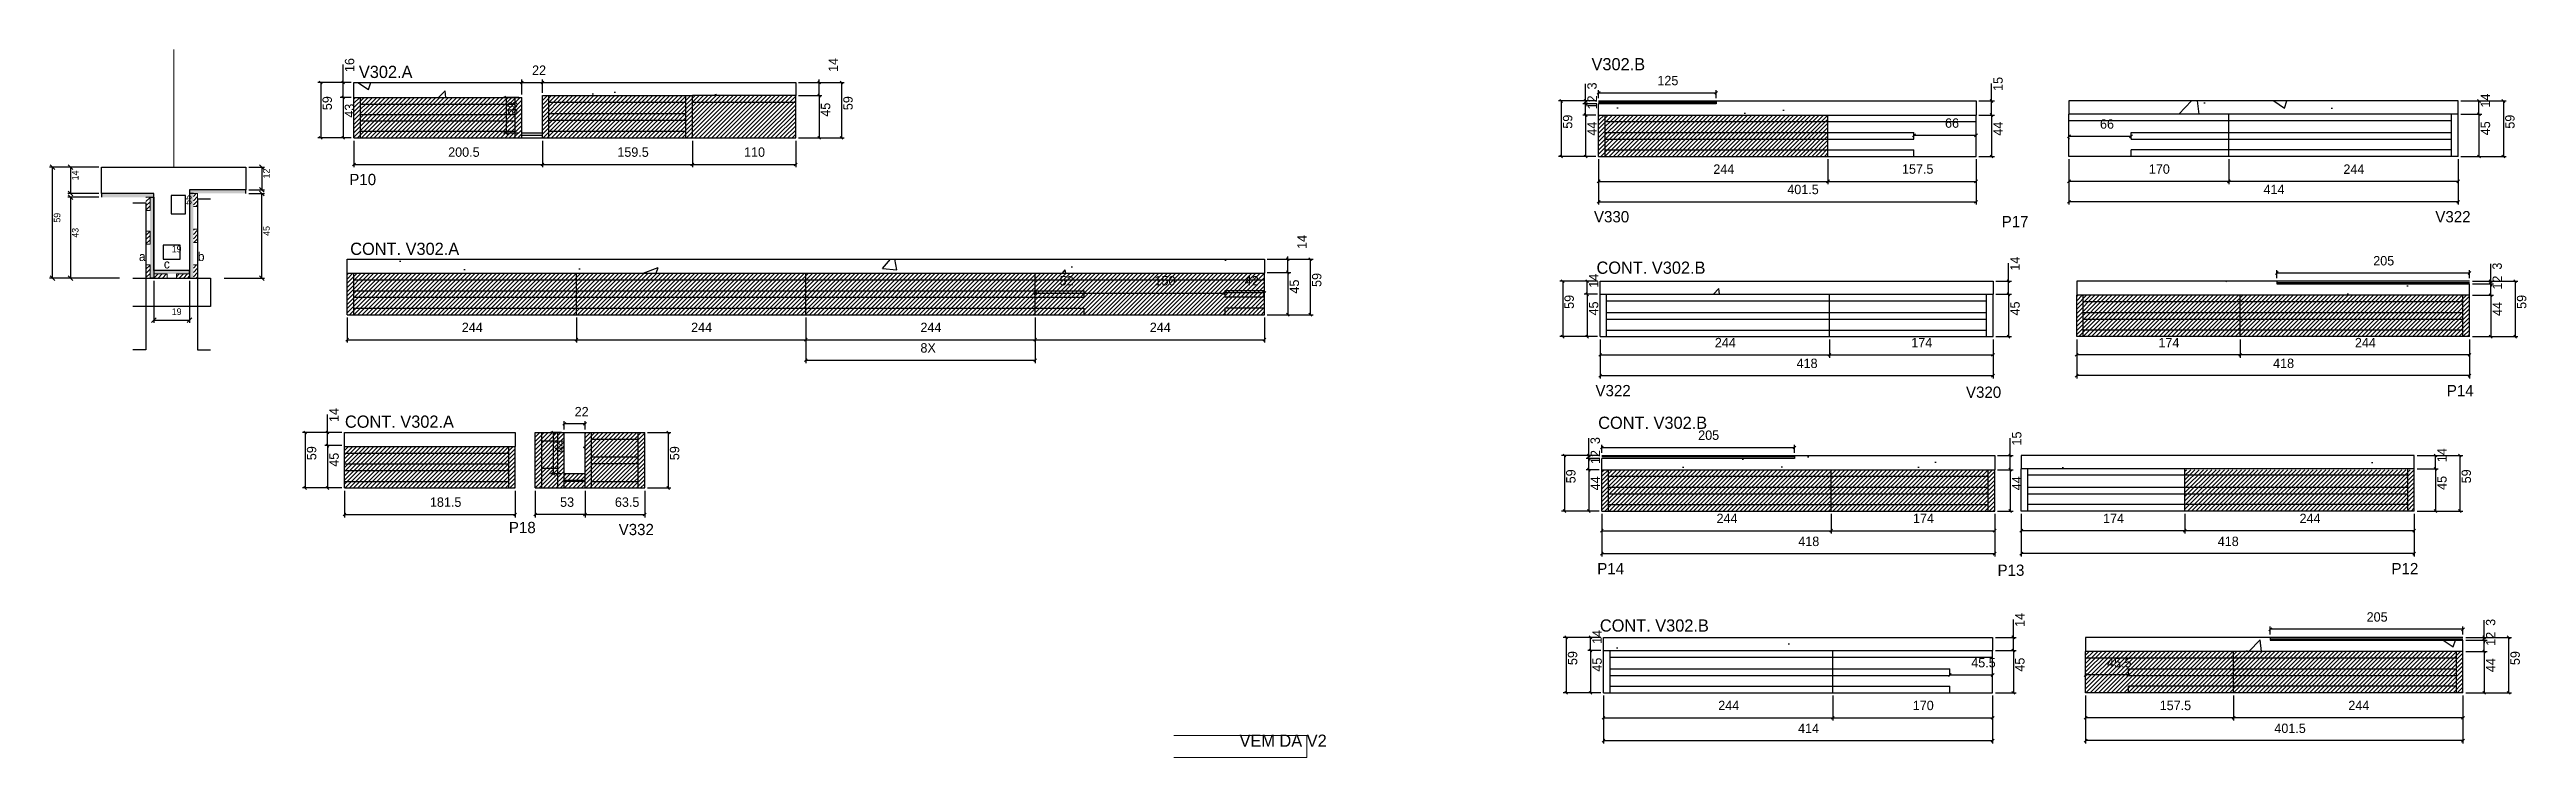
# Model space of a CAD drawing. Header units: metres. Extents: x 3569 to 6205, y 6422 to 7174.
import ezdxf

# ---------------------------------------------------------------- set-up
doc = ezdxf.new("R2010")
doc.units = ezdxf.units.M
for name, color, linetype in [('5', 7, 'Continuous'), ('CONCRETO', 7, 'Continuous'), ('COTA', 7, 'Continuous'), ('Cota Seção (2x)', 7, 'Continuous'), ('detalhes', 7, 'Continuous'), ('Hachura', 7, 'Continuous'), ('Madeira', 7, 'Continuous'), ('Painéis', 7, 'Continuous'), ('REAPROVEITAMENTO', 7, 'Continuous'), ('SARR_2.2x7', 7, 'Continuous'), ('SARR_3.5x7', 7, 'Continuous'), ('SARR_EDITAR', 7, 'Continuous'), ('Texto Seção', 7, 'Continuous')]:
    doc.layers.add(name, color=color, linetype=linetype)

msp = doc.modelspace()

# ---------------------------------------------------------------- texts
at = {"layer": '5', "color": 5, "lineweight": 25}
for s, rotation, p in [('P10', 0, (3888.2, 7030.1)), ('V330', 0, (5212.5, 6990.5)), ('P17', 0, (5646.3, 6985.3)), ('V322', 360, (6107.7, 6990.5)), ('V322', 0, (5214.1, 6805.6)), ('V320', 0, (5608.3, 6803.9)), ('P14', 360, (6119.9, 6805.6)), ('P18', 0, (4058, 6660)), ('V332', 0, (4174.8, 6657.9)), ('P14', 0, (5216, 6616.3)), ('P13', 0, (5641.9, 6614.6)), ('P12', 360, (6061, 6616.3))]:
    msp.add_text(s, height=12, rotation=rotation, dxfattribs=at).set_placement(p)
at = {"layer": 'COTA', "color": 240, "lineweight": 25}
for s, p in [('16', (3893.5, 7150.3)), ('14', (4408.1, 7150.4)), ('15', (5647.4, 7130.3)), ('59', (3869.7, 7109.8)), ('43', (3893.4, 7101.8)), ('38', (4067, 7104.3)), ('45', (4399.9, 7102.8)), ('59', (4423.8, 7109.8)), ('3', (5215.4, 7131.8)), ('12', (5215.6, 7110.6)), ('14', (6166, 7112.6)), ('59', (5189.5, 7090.1)), ('44', (5215.5, 7082.6)), ('44', (5647.4, 7082.6)), ('45', (6166, 7083.1)), ('59', (6192, 7090.1)), ('14', (4906.8, 6962.3)), ('59', (4922.5, 6921.8)), ('14', (5217.2, 6921)), ('14', (5665.5, 6939.1)), ('3', (6178.4, 6940.2)), ('12', (6178.6, 6919)), ('45', (4898.7, 6914.8)), ('59', (5191.1, 6898.5)), ('45', (5217.1, 6891.5)), ('45', (5665.5, 6891.5)), ('44', (6178.6, 6891)), ('59', (6204.5, 6898.5)), ('14', (3877, 6778.1)), ('59', (3853.1, 6737.6)), ('44', (4117.1, 6745.1)), ('59', (4239.3, 6737.6)), ('3', (5218.8, 6754.7)), ('12', (5219, 6733.5)), ('15', (5667.3, 6753.2)), ('14', (6119.7, 6735.5)), ('45', (3877, 6730.6)), ('59', (5192.9, 6713)), ('45', (6119.7, 6706)), ('59', (6145.6, 6713)), ('44', (5219, 6705.5)), ('44', (5667.4, 6705.5)), ('14', (5670.6, 6560.3)), ('3', (6171.5, 6561.4)), ('14', (5220.8, 6542.2)), ('12', (6171.6, 6540.2)), ('59', (5194.7, 6519.7)), ('45', (5220.8, 6512.7)), ('45', (5670.6, 6512.7)), ('44', (6171.6, 6512.2)), ('59', (6197.6, 6519.7))]:
    msp.add_text(s, height=10, rotation=90, dxfattribs=at).set_placement(p)
for s, p in [('22', (4082.7, 7147.3)), ('125', (5280, 7136.3)), ('200.5', (3993.4, 7060.2)), ('159.5', (4173.4, 7060.2)), ('110', (4308.2, 7060.2)), ('244', (5339.5, 7042.1)), ('157.5', (5540.2, 7042.2)), ('170', (5802.9, 7042.2)), ('244', (6009.9, 7042.1)), ('401.5', (5418.2, 7020.5)), ('414', (5924.9, 7020.5)), ('52', (4643.9, 6923.4)), ('150', (4744.9, 6923.4)), ('42', (4840.9, 6923.4)), ('205', (6041.6, 6944.7)), ('244', (4007.9, 6873.8)), ('244', (4251.9, 6873.8)), ('244', (4495.9, 6873.8)), ('244', (4739.9, 6873.8)), ('8X', (4495.9, 6852)), ('244', (5341.1, 6857.6)), ('174', (5550.1, 6857.6)), ('174', (5813.1, 6857.6)), ('244', (6022.1, 6857.6)), ('418', (5428.1, 6835.6)), ('418', (5935.1, 6835.6)), ('22', (4128, 6784.2)), ('205', (5323.4, 6759.2)), ('181.5', (3974, 6688)), ('53', (4112.5, 6688)), ('63.5', (4170.8, 6688)), ('244', (5342.9, 6670.7)), ('174', (5551.9, 6670.7)), ('174', (5754.2, 6670.7)), ('244', (5963.2, 6670.7)), ('418', (5429.9, 6646.3)), ('418', (5876.2, 6646.3)), ('205', (6034.6, 6565.9)), ('45.5', (5613.9, 6517.3)), ('45.5', (5758.4, 6517.3)), ('244', (5344.7, 6471.8)), ('414', (5429.7, 6447.5)), ('170', (5551.7, 6471.8)), ('157.5', (5814.4, 6471.8)), ('401.5', (5936.4, 6447.5)), ('244', (6015.1, 6471.8))]:
    msp.add_text(s, height=10, dxfattribs=at).set_placement(p)
at = {"layer": 'COTA', "color": 1, "lineweight": 25}
for s, p in [('14', (3600.1, 7035.2)), ('12', (3803.6, 7037.2)), ('59', (3580.8, 6990.2)), ('43', (3600.1, 6974.2)), ('45', (3803.6, 6976.2))]:
    msp.add_text(s, height=7, rotation=90, dxfattribs=at).set_placement(p)
msp.add_text('19', height=7, dxfattribs=at).set_placement((3699.3, 6892))
at = {"layer": 'Cota Seção (2x)', "color": 1, "lineweight": 25}
msp.add_text('55', height=7, rotation=90, dxfattribs=at).set_placement((3720.3, 7009.2))
msp.add_text('19', height=7, dxfattribs=at).set_placement((3699.3, 6958.7))
at = {"layer": 'detalhes', "color": 4, "lineweight": 25}
for s, p in [('b', (3727, 6949.4)), ('a', (3664.4, 6949.4)), ('c', (3690.9, 6941.5))]:
    msp.add_text(s, height=9.6, dxfattribs=at).set_placement(p)
at = {"layer": 'Painéis', "color": 240, "lineweight": 25}
for p in [(5586, 7091.1), (5750.9, 7090.1)]:
    msp.add_text('66', height=10, dxfattribs=at).set_placement(p)
at = {"layer": 'Texto Seção', "color": 7, "lineweight": 15}
for s, p in [('V302.A', (3898.4, 7144)), ('V302.B', (5209.9, 7152.2)), ('CONT. V302.A', (3889.2, 6955.9)), ('CONT. V302.B', (5215.2, 6935.8)), ('CONT. V302.A', (3883.6, 6772.1)), ('CONT. V302.B', (5217, 6770.9)), ('CONT. V302.B', (5218.8, 6555.3)), ('VEM DA V2', (4835.4, 6432.8))]:
    msp.add_text(s, height=13, dxfattribs=at).set_placement(p)

# ---------------------------------------------------------------- hatches: boundary and pattern name
at = {"layer": 'COTA'}
h = msp.add_hatch(dxfattribs=at)
h.set_pattern_fill('AR-CONC')
h.paths.add_polyline_path([(4093.7, 7085.3), (4093.7, 7125.3), (4363.2, 7125.3), (4363.2, 7139.3), (3893.2, 7139.3), (3893.2, 7123.3), (4071.7, 7123.3), (4071.7, 7085.3), (4093.7, 7085.3)])
h = msp.add_hatch(dxfattribs=at)
h.set_pattern_fill('AR-CONC')
h.paths.add_polyline_path([(5619, 7104.6), (5619, 7119.6), (5342.5, 7119.6), (5342.5, 7116.6), (5217.5, 7116.6), (5217.5, 7104.6), (5619, 7104.6)])
h = msp.add_hatch(dxfattribs=at)
h.set_pattern_fill('AR-CONC')
h.paths.add_polyline_path([(5717.9, 7119.6), (5717.9, 7105.6), (6131.9, 7105.6), (6131.9, 7119.6), (5717.9, 7119.6)])
h = msp.add_hatch(dxfattribs=at)
h.set_pattern_fill('AR-CONC')
h.paths.add_polyline_path([(4861.9, 6936.3), (4861.9, 6951.3), (3885.9, 6951.3), (3885.9, 6936.3), (4861.9, 6936.3)])
h = msp.add_hatch(dxfattribs=at)
h.set_pattern_fill('AR-CONC')
h.paths.add_polyline_path([(5637.1, 6928), (5219.1, 6928), (5219.1, 6914), (5637.1, 6914), (5637.1, 6928)])
h = msp.add_hatch(dxfattribs=at)
h.set_pattern_fill('AR-CONC')
h.paths.add_polyline_path([(5939.1, 6925), (6144.1, 6925), (6144.1, 6913), (5726.1, 6913), (5726.1, 6928), (5939.1, 6928), (5939.1, 6925)])
h = msp.add_hatch(dxfattribs=at)
h.set_pattern_fill('AR-CONC')
h.paths.add_polyline_path([(3883.2, 6767.1), (3883.2, 6752.1), (4064.7, 6752.1), (4064.7, 6767.1), (3883.2, 6767.1)])
h = msp.add_hatch(dxfattribs=at)
h.set_pattern_fill('AR-CONC')
h.paths.add_polyline_path([(4139, 6723.1), (4139, 6767.1), (4117, 6767.1), (4117, 6723.1), (4139, 6723.1), (4139, 6723.1)])
h = msp.add_hatch(dxfattribs=at)
h.set_pattern_fill('AR-CONC')
h.paths.add_polyline_path([(5638.9, 6727.5), (5638.9, 6742.5), (5425.9, 6742.5), (5425.9, 6739.5), (5220.9, 6739.5), (5220.9, 6727.5), (5638.9, 6727.5)])
h = msp.add_hatch(dxfattribs=at)
h.set_pattern_fill('AR-CONC')
h.paths.add_polyline_path([(5667.2, 6742.5), (5667.2, 6728.5), (6085.2, 6728.5), (6085.2, 6742.5), (5962.7, 6742.5), (5667.2, 6742.5)])
h = msp.add_hatch(dxfattribs=at)
h.set_pattern_fill('AR-CONC')
h.paths.add_polyline_path([(5636.7, 6535.2), (5636.7, 6549.2), (5222.7, 6549.2), (5222.7, 6535.2), (5636.7, 6535.2)])
h = msp.add_hatch(dxfattribs=at)
h.set_pattern_fill('AR-CONC')
h.paths.add_polyline_path([(5735.6, 6549.2), (5735.6, 6534.2), (6137.1, 6534.2), (6137.1, 6546.2), (5932.1, 6546.2), (5932.1, 6549.2), (5735.6, 6549.2)])
at = {"layer": 'Hachura'}
h = msp.add_hatch(color=7, dxfattribs=at)
h.dxf.hatch_style = 1
h.paths.add_polyline_path([(3680.3, 7017.2), (3680.3, 7021.2), (3624.7, 7021.2), (3624.7, 7017.2), (3680.3, 7017.2)])
h = msp.add_hatch(dxfattribs=at)
h.set_pattern_fill('ANSI31')
h.paths.add_polyline_path([(3671.9, 7003.2), (3676.3, 7003.2), (3676.3, 7017.2), (3671.9, 7017.2), (3671.9, 7003.2)])
h = msp.add_hatch(color=7, dxfattribs=at)
h.dxf.hatch_style = 1
h.paths.add_polyline_path([(3676.3, 7017.2), (3680.3, 7017.2), (3680.3, 6931.2), (3676.3, 6931.2), (3676.3, 7017.2)])
h = msp.add_hatch(color=7, dxfattribs=at)
h.dxf.hatch_style = 1
h.paths.add_polyline_path([(3778.3, 7021.2), (3778.3, 7025.2), (3718.3, 7025.2), (3718.3, 7021.2), (3778.3, 7021.2)])
h = msp.add_hatch(color=7, dxfattribs=at)
h.dxf.hatch_style = 1
h.paths.add_polyline_path([(3722.3, 7021.2), (3718.3, 7021.2), (3718.3, 6931.2), (3722.3, 6931.2), (3722.3, 7021.2)])
h = msp.add_hatch(dxfattribs=at)
h.set_pattern_fill('ANSI31')
h.paths.add_polyline_path([(3722.3, 7007.2), (3726.7, 7007.2), (3726.7, 7021.2), (3722.3, 7021.2), (3722.3, 7007.2)])
h = msp.add_hatch(dxfattribs=at)
h.set_pattern_fill('ANSI31')
h.paths.add_polyline_path([(3671.9, 6967.2), (3676.3, 6967.2), (3676.3, 6981.2), (3671.9, 6981.2), (3671.9, 6967.2)])
h = msp.add_hatch(dxfattribs=at)
h.set_pattern_fill('ANSI31')
h.paths.add_polyline_path([(3722.3, 6969.2), (3726.7, 6969.2), (3726.7, 6983.2), (3722.3, 6983.2), (3722.3, 6969.2)])
h = msp.add_hatch(dxfattribs=at)
h.set_pattern_fill('ANSI31')
h.paths.add_polyline_path([(3671.9, 6931.2), (3676.3, 6931.2), (3676.3, 6945.2), (3671.9, 6945.2), (3671.9, 6931.2)])
h = msp.add_hatch(color=7, dxfattribs=at)
h.dxf.hatch_style = 1
h.paths.add_polyline_path([(3718.3, 6935.6), (3718.3, 6939.2), (3680.3, 6939.2), (3680.3, 6935.6), (3718.3, 6935.6)])
h = msp.add_hatch(dxfattribs=at)
h.set_pattern_fill('ANSI31')
h.paths.add_polyline_path([(3680.3, 6931.2), (3680.3, 6935.6), (3694.3, 6935.6), (3694.3, 6931.2), (3680.3, 6931.2)])
h = msp.add_hatch(dxfattribs=at)
h.set_pattern_fill('ANSI31')
h.paths.add_polyline_path([(3718.3, 6931.2), (3718.3, 6935.6), (3704.3, 6935.6), (3704.3, 6931.2), (3718.3, 6931.2)])
h = msp.add_hatch(dxfattribs=at)
h.set_pattern_fill('ANSI31')
h.paths.add_polyline_path([(3722.3, 6931.2), (3726.7, 6931.2), (3726.7, 6945.2), (3722.3, 6945.2), (3722.3, 6931.2)])
at = {"layer": 'REAPROVEITAMENTO'}
h = msp.add_hatch(dxfattribs=at)
h.set_pattern_fill('ANSI31')
h.paths.add_polyline_path([(4071.7, 7080.3), (4071.7, 7123.3), (3893.2, 7123.3), (3893.2, 7080.3), (4071.7, 7080.3)])
h = msp.add_hatch(dxfattribs=at)
h.set_pattern_fill('ANSI31')
h.paths.add_polyline_path([(4363.2, 7080.3), (4363.2, 7125.3), (4093.7, 7125.3), (4093.7, 7080.3), (4363.2, 7080.3)])
h = msp.add_hatch(dxfattribs=at)
h.set_pattern_fill('ANSI31')
h.paths.add_polyline_path([(5342.5, 7116.6), (5342.5, 7119.6), (5217.5, 7119.6), (5217.5, 7116.6), (5342.5, 7116.6)])
h = msp.add_hatch(dxfattribs=at)
h.set_pattern_fill('ANSI31')
h.paths.add_polyline_path([(5217.5, 7104.6), (5217.5, 7060.6), (5461.5, 7060.6), (5461.5, 7104.6), (5217.5, 7104.6)])
h = msp.add_hatch(dxfattribs=at)
h.set_pattern_fill('ANSI31')
h.paths.add_polyline_path([(3885.9, 6936.3), (3885.9, 6892.3), (4861.9, 6892.3), (4861.9, 6936.3), (3885.9, 6936.3)])
h = msp.add_hatch(dxfattribs=at)
h.set_pattern_fill('ANSI31')
h.paths.add_polyline_path([(5726.1, 6913), (5726.1, 6869), (6144.1, 6869), (6144.1, 6913), (5726.1, 6913)])
h = msp.add_hatch(dxfattribs=at)
h.set_pattern_fill('ANSI31')
h.paths.add_polyline_path([(4064.7, 6708.1), (4064.7, 6752.1), (3883.2, 6752.1), (3883.2, 6708.1), (4064.7, 6708.1)])
h = msp.add_hatch(dxfattribs=at)
h.set_pattern_fill('ANSI31')
h.paths.add_polyline_path([(4139, 6767.1), (4139, 6723.1), (4117, 6723.1), (4117, 6767.1), (4086, 6767.1), (4086, 6708.1), (4202.5, 6708.1), (4202.5, 6767.1), (4139, 6767.1)])
h = msp.add_hatch(dxfattribs=at)
h.set_pattern_fill('ANSI31')
h.paths.add_polyline_path([(5220.9, 6727.5), (5220.9, 6683.5), (5638.9, 6683.5), (5638.9, 6727.5), (5220.9, 6727.5)])
h = msp.add_hatch(dxfattribs=at)
h.set_pattern_fill('ANSI31')
h.paths.add_polyline_path([(5841.2, 6727.5), (5841.2, 6683.5), (6085.2, 6683.5), (6085.2, 6727.5), (5841.2, 6727.5)])
h = msp.add_hatch(dxfattribs=at)
h.set_pattern_fill('ANSI31')
h.paths.add_polyline_path([(5735.6, 6534.2), (5735.6, 6490.2), (6137.1, 6490.2), (6137.1, 6534.2), (5735.6, 6534.2)])
h = msp.add_hatch(dxfattribs=at)
h.set_pattern_fill('ANSI31')
h.paths.add_polyline_path([(5893.1, 6534.2), (5893.1, 6490.2), (6137.1, 6490.2), (6137.1, 6534.2), (5893.1, 6534.2)])

# ---------------------------------------------------------------- linework, layer by layer
at = {"layer": 'CONCRETO', "color": 251, "lineweight": 25}
msp.add_lwpolyline([(3624.7, 7021.2), (3624.7, 7049.2), (3778.3, 7049.2), (3778.3, 7025.2), (3718.3, 7025.2), (3718.3, 6939.2), (3680.3, 6939.2), (3680.3, 7021.2)], dxfattribs=at)
at = {"layer": 'COTA', "color": 4, "lineweight": 25}
for p, q in [((3881.6, 7139.3), (3881.6, 7158.3)), ((4071.7, 7126.3), (4071.7, 7142.3)), ((4093.7, 7128.3), (4093.7, 7142.3)), ((4388.1, 7139.3), (4388.1, 7142.3)), ((3890.2, 7139.3), (3854.8, 7139.3)), ((3857.8, 7139.3), (3857.8, 7080.3)), ((3890.2, 7139.3), (3878.6, 7139.3)), ((3890.2, 7123.3), (3878.6, 7123.3)), ((3890.2, 7123.3), (3878.6, 7123.3)), ((3881.6, 7123.3), (3881.6, 7139.3)), ((3881.6, 7123.3), (3881.6, 7080.3)), ((4068.7, 7123.3), (4052.2, 7123.3)), ((4055.2, 7123.3), (4055.2, 7085.3)), ((4071.7, 7139.3), (4093.7, 7139.3)), ((4366.2, 7139.3), (4391.1, 7139.3)), ((4366.2, 7139.3), (4414.9, 7139.3)), ((4366.2, 7125.3), (4391.1, 7125.3)), ((4366.2, 7125.3), (4391.1, 7125.3)), ((4388.1, 7125.3), (4388.1, 7139.3)), ((4388.1, 7125.3), (4388.1, 7080.3)), ((4411.9, 7139.3), (4411.9, 7080.3)), ((5214.5, 7119.6), (5174.6, 7119.6)), ((5177.6, 7119.6), (5177.6, 7060.6)), ((5214.5, 7119.6), (5200.6, 7119.6)), ((5214.5, 7116.6), (5200.6, 7116.6)), ((5214.5, 7116.6), (5200.6, 7116.6)), ((5203.6, 7119.6), (5203.6, 7137.9)), ((5203.6, 7116.6), (5203.6, 7119.6)), ((5203.6, 7104.6), (5203.6, 7116.6)), ((5203.6, 7116.6), (5203.6, 7113.6)), ((5217.5, 7122.6), (5217.5, 7131.2)), ((5217.5, 7128.2), (5342.5, 7128.2)), ((5342.5, 7122.6), (5342.5, 7131.2)), ((5622, 7119.6), (5638.5, 7119.6)), ((5635.5, 7119.6), (5635.5, 7138)), ((5635.5, 7104.6), (5635.5, 7119.6)), ((6134.9, 7119.6), (6157.1, 7119.6)), ((6134.9, 7119.6), (6183.1, 7119.6)), ((6154.1, 7105.6), (6154.1, 7119.6)), ((6180.1, 7119.6), (6180.1, 7060.6)), ((5214.5, 7104.6), (5200.6, 7104.6)), ((5214.5, 7104.6), (5200.6, 7104.6)), ((5203.6, 7104.6), (5203.6, 7060.6)), ((5622, 7104.6), (5638.5, 7104.6)), ((5622, 7104.6), (5638.5, 7104.6)), ((5635.5, 7104.6), (5635.5, 7060.6)), ((6134.9, 7105.6), (6157.1, 7105.6)), ((6134.9, 7105.6), (6157.1, 7105.6)), ((6154.1, 7105.6), (6154.1, 7060.6)), ((3890.2, 7080.3), (3854.8, 7080.3)), ((3890.2, 7080.3), (3878.6, 7080.3)), ((3893.2, 7077.3), (3893.2, 7049.1)), ((4068.7, 7085.3), (4052.2, 7085.3)), ((4093.7, 7077.3), (4093.7, 7049.1)), ((4093.7, 7077.3), (4093.7, 7049.1)), ((4253.2, 7077.3), (4253.2, 7049.1)), ((4253.2, 7077.3), (4253.2, 7049.1)), ((4363.2, 7077.3), (4363.2, 7049.1)), ((4366.2, 7080.3), (4391.1, 7080.3)), ((4366.2, 7080.3), (4414.9, 7080.3)), ((3621.7, 7049.2), (3569.3, 7049.2)), ((3572.3, 6931.2), (3572.3, 7049.2)), ((3621.7, 7049.2), (3588.6, 7049.2)), ((3591.6, 7049.2), (3591.6, 7021.2)), ((3781.3, 7049.2), (3798.1, 7049.2)), ((3795.1, 7049.2), (3795.1, 7025.2)), ((3893.2, 7052.1), (4093.7, 7052.1)), ((4093.7, 7052.1), (4253.2, 7052.1)), ((4253.2, 7052.1), (4363.2, 7052.1)), ((5214.5, 7060.6), (5174.6, 7060.6)), ((5214.5, 7060.6), (5200.6, 7060.6)), ((5217.5, 7057.6), (5217.5, 7031.1)), ((5217.5, 7057.6), (5217.5, 7009.4)), ((5461.5, 7057.6), (5461.5, 7031.1)), ((5461.5, 7057.6), (5461.5, 7031.1)), ((5619, 7057.6), (5619, 7031.1)), ((5619, 7057.6), (5619, 7009.4)), ((5622, 7060.6), (5638.5, 7060.6)), ((5717.9, 7057.6), (5717.9, 7031.1)), ((5717.9, 7057.6), (5717.9, 7009.4)), ((5887.9, 7057.6), (5887.9, 7031.1)), ((5887.9, 7057.6), (5887.9, 7031.1)), ((6131.9, 7057.6), (6131.9, 7031.1)), ((6131.9, 7057.6), (6131.9, 7009.4)), ((6134.9, 7060.6), (6157.1, 7060.6)), ((6134.9, 7060.6), (6183.1, 7060.6)), ((3621.7, 7021.2), (3588.6, 7021.2)), ((3621.7, 7017.2), (3588.6, 7017.2)), ((3591.6, 7017.2), (3591.6, 6931.2)), ((3781.3, 7025.2), (3798.1, 7025.2)), ((3781.3, 7021.2), (3798.1, 7021.2)), ((3795.1, 6931.2), (3795.1, 7021.2)), ((5217.5, 7034.1), (5461.5, 7034.1)), ((5217.5, 7012.4), (5619, 7012.4)), ((5461.5, 7034.1), (5619, 7034.1)), ((5887.9, 7034.1), (5717.9, 7034.1)), ((6131.9, 7012.4), (5717.9, 7012.4)), ((6131.9, 7034.1), (5887.9, 7034.1)), ((3643.7, 6931.2), (3569.3, 6931.2)), ((3643.7, 6931.2), (3588.6, 6931.2)), ((3754.9, 6931.2), (3798.1, 6931.2)), ((4864.9, 6951.3), (4889.8, 6951.3)), ((4864.9, 6951.3), (4913.7, 6951.3)), ((4864.9, 6937.3), (4889.8, 6937.3)), ((4864.9, 6937.3), (4889.8, 6937.3)), ((4886.8, 6951.3), (4886.8, 6954.3)), ((4886.8, 6937.3), (4886.8, 6951.3)), ((4886.8, 6937.3), (4886.8, 6892.3)), ((4910.7, 6951.3), (4910.7, 6892.3)), ((5653.6, 6928), (5653.6, 6947.2)), ((5939.1, 6931), (5939.1, 6939.6)), ((6144.1, 6936.6), (5939.1, 6936.6)), ((6144.1, 6931), (6144.1, 6939.6)), ((6166.6, 6928), (6166.6, 6946.4)), ((3680.3, 6928.2), (3680.3, 6883.5)), ((3718.3, 6928.2), (3718.3, 6883.5)), ((4617.9, 6917.3), (4617.9, 6918.3)), ((4617.9, 6915.3), (4669.9, 6915.3)), ((4669.9, 6917.3), (4669.9, 6918.3)), ((4669.9, 6915.3), (4819.9, 6915.3)), ((4861.9, 6915.4), (4819.9, 6915.4)), ((4861.9, 6913.8), (4861.9, 6918.4)), ((5216.1, 6928), (5176.2, 6928)), ((5179.2, 6928), (5179.2, 6869)), ((5216.1, 6928), (5202.2, 6928)), ((5216.1, 6914), (5202.2, 6914)), ((5216.1, 6914), (5202.2, 6914)), ((5205.2, 6914), (5205.2, 6928)), ((5205.2, 6914), (5205.2, 6869)), ((5640.1, 6928), (5656.6, 6928)), ((5640.1, 6914), (5656.6, 6914)), ((5640.1, 6914), (5656.6, 6914)), ((5653.6, 6914), (5653.6, 6928)), ((5653.6, 6914), (5653.6, 6869)), ((6147.1, 6928), (6169.6, 6928)), ((6147.1, 6928), (6195.6, 6928)), ((6147.1, 6925), (6169.6, 6925)), ((6147.1, 6925), (6169.6, 6925)), ((6147.1, 6913), (6169.6, 6913)), ((6147.1, 6913), (6169.6, 6913)), ((6166.6, 6925), (6166.6, 6928)), ((6166.6, 6913), (6166.6, 6925)), ((6166.6, 6925), (6166.6, 6922)), ((6166.6, 6913), (6166.6, 6869)), ((6192.6, 6928), (6192.6, 6869)), ((3680.3, 6886.5), (3718.3, 6886.5)), ((3885.9, 6889.3), (3885.9, 6862.7)), ((4129.9, 6889.3), (4129.9, 6862.7)), ((4129.9, 6889.3), (4129.9, 6862.7)), ((4373.9, 6889.3), (4373.9, 6840.9)), ((4373.9, 6889.3), (4373.9, 6862.7)), ((4373.9, 6889.3), (4373.9, 6862.7)), ((4617.9, 6889.3), (4617.9, 6840.9)), ((4617.9, 6889.3), (4617.9, 6862.7)), ((4617.9, 6889.3), (4617.9, 6862.7)), ((4861.9, 6889.3), (4861.9, 6862.7)), ((4864.9, 6892.3), (4889.8, 6892.3)), ((4864.9, 6892.3), (4913.7, 6892.3)), ((3885.9, 6865.7), (4129.9, 6865.7)), ((4129.9, 6865.7), (4373.9, 6865.7)), ((4373.9, 6865.7), (4617.9, 6865.7)), ((4617.9, 6865.7), (4861.9, 6865.7)), ((5216.1, 6869), (5176.2, 6869)), ((5216.1, 6869), (5202.2, 6869)), ((5219.1, 6866), (5219.1, 6846.6)), ((5219.1, 6866), (5219.1, 6824.5)), ((5463.1, 6866), (5463.1, 6846.6)), ((5463.1, 6866), (5463.1, 6846.6)), ((5637.1, 6866), (5637.1, 6846.6)), ((5637.1, 6866), (5637.1, 6824.5)), ((5640.1, 6869), (5656.6, 6869)), ((5726.1, 6866), (5726.1, 6846.6)), ((5726.1, 6866), (5726.1, 6824.5)), ((5900.1, 6866), (5900.1, 6846.6)), ((5900.1, 6866), (5900.1, 6846.6)), ((6144.1, 6866), (6144.1, 6846.6)), ((6144.1, 6866), (6144.1, 6824.5)), ((6147.1, 6869), (6169.6, 6869)), ((6147.1, 6869), (6195.6, 6869)), ((4373.9, 6843.9), (4617.9, 6843.9)), ((5219.1, 6849.6), (5463.1, 6849.6)), ((5219.1, 6827.5), (5637.1, 6827.5)), ((5463.1, 6849.6), (5637.1, 6849.6)), ((5900.1, 6849.6), (5726.1, 6849.6)), ((6144.1, 6827.5), (5726.1, 6827.5)), ((6144.1, 6849.6), (5900.1, 6849.6)), ((3865.1, 6767.1), (3865.1, 6786.2)), ((4117, 6770.1), (4117, 6779.2)), ((4139, 6776.2), (4117, 6776.2)), ((4139, 6770.1), (4139, 6779.2)), ((3880.2, 6767.1), (3838.3, 6767.1)), ((3841.3, 6767.1), (3841.3, 6708.1)), ((3880.2, 6767.1), (3862.1, 6767.1)), ((3880.2, 6753.1), (3862.1, 6753.1)), ((3880.2, 6753.1), (3862.1, 6753.1)), ((3865.1, 6753.1), (3865.1, 6767.1)), ((3865.1, 6753.1), (3865.1, 6708.1)), ((4114, 6767.1), (4102.2, 6767.1)), ((4105.2, 6767.1), (4105.2, 6723.1)), ((4205.5, 6767.1), (4230.4, 6767.1)), ((4227.4, 6767.1), (4227.4, 6708.1)), ((5207.1, 6742.5), (5207.1, 6760.9)), ((5220.9, 6745.5), (5220.9, 6754.1)), ((5220.9, 6751.1), (5425.9, 6751.1)), ((5425.9, 6745.5), (5425.9, 6754.1)), ((5655.4, 6742.5), (5655.4, 6760.9)), ((4114, 6723.1), (4102.2, 6723.1)), ((5217.9, 6742.5), (5178.1, 6742.5)), ((5181.1, 6742.5), (5181.1, 6683.5)), ((5217.9, 6742.5), (5204.1, 6742.5)), ((5217.9, 6739.5), (5204.1, 6739.5)), ((5217.9, 6739.5), (5204.1, 6739.5)), ((5217.9, 6727.5), (5204.1, 6727.5)), ((5217.9, 6727.5), (5204.1, 6727.5)), ((5207.1, 6739.5), (5207.1, 6742.5)), ((5207.1, 6727.5), (5207.1, 6739.5)), ((5207.1, 6739.5), (5207.1, 6736.5)), ((5207.1, 6727.5), (5207.1, 6683.5)), ((5641.9, 6742.5), (5658.4, 6742.5)), ((5641.9, 6727.5), (5658.4, 6727.5)), ((5641.9, 6727.5), (5658.4, 6727.5)), ((5655.4, 6727.5), (5655.4, 6742.5)), ((5655.4, 6727.5), (5655.4, 6683.5)), ((6088.2, 6742.5), (6110.8, 6742.5)), ((6088.2, 6742.5), (6136.8, 6742.5)), ((6088.2, 6728.5), (6110.8, 6728.5)), ((6088.2, 6728.5), (6110.8, 6728.5)), ((6107.8, 6728.5), (6107.8, 6742.5)), ((6107.8, 6728.5), (6107.8, 6683.5)), ((6133.8, 6742.5), (6133.8, 6683.5)), ((3880.2, 6708.1), (3838.3, 6708.1)), ((3880.2, 6708.1), (3862.1, 6708.1)), ((3883.2, 6705.1), (3883.2, 6676.8)), ((4064.7, 6705.1), (4064.7, 6676.8)), ((4086, 6705.1), (4086, 6676.8)), ((4139, 6705.1), (4139, 6676.8)), ((4139, 6705.1), (4139, 6676.8)), ((4202.5, 6705.1), (4202.5, 6676.8)), ((4205.5, 6708.1), (4230.4, 6708.1)), ((3883.2, 6679.8), (4064.7, 6679.8)), ((4139, 6679.8), (4086, 6679.8)), ((4139, 6679.8), (4202.5, 6679.8)), ((5217.9, 6683.5), (5178.1, 6683.5)), ((5217.9, 6683.5), (5204.1, 6683.5)), ((5220.9, 6680.5), (5220.9, 6659.6)), ((5220.9, 6680.5), (5220.9, 6635.2)), ((5464.9, 6680.5), (5464.9, 6659.6)), ((5464.9, 6680.5), (5464.9, 6659.6)), ((5638.9, 6680.5), (5638.9, 6659.6)), ((5638.9, 6680.5), (5638.9, 6635.2)), ((5641.9, 6683.5), (5658.4, 6683.5)), ((5667.2, 6680.5), (5667.2, 6659.6)), ((5667.2, 6680.5), (5667.2, 6635.2)), ((5841.2, 6680.5), (5841.2, 6659.6)), ((5841.2, 6680.5), (5841.2, 6659.6)), ((6085.2, 6680.5), (6085.2, 6659.6)), ((6085.2, 6680.5), (6085.2, 6635.2)), ((6088.2, 6683.5), (6110.8, 6683.5)), ((6088.2, 6683.5), (6136.8, 6683.5)), ((5220.9, 6662.6), (5464.9, 6662.6)), ((5464.9, 6662.6), (5638.9, 6662.6)), ((5841.2, 6662.6), (5667.2, 6662.6)), ((6085.2, 6662.6), (5841.2, 6662.6)), ((5220.9, 6638.2), (5638.9, 6638.2)), ((6085.2, 6638.2), (5667.2, 6638.2)), ((5658.7, 6549.2), (5658.7, 6568.3)), ((6159.7, 6549.2), (6159.7, 6567.6)), ((5219.7, 6549.2), (5179.9, 6549.2)), ((5182.9, 6549.2), (5182.9, 6490.2)), ((5219.7, 6549.2), (5205.9, 6549.2)), ((5208.9, 6535.2), (5208.9, 6549.2)), ((5639.7, 6549.2), (5661.7, 6549.2)), ((5658.7, 6535.2), (5658.7, 6549.2)), ((5932.1, 6552.2), (5932.1, 6560.8)), ((6137.1, 6557.8), (5932.1, 6557.8)), ((6137.1, 6552.2), (6137.1, 6560.8)), ((6140.1, 6549.2), (6162.7, 6549.2)), ((6140.1, 6549.2), (6188.7, 6549.2)), ((6140.1, 6546.2), (6162.7, 6546.2)), ((6140.1, 6546.2), (6162.7, 6546.2)), ((6159.7, 6546.2), (6159.7, 6549.2)), ((6159.7, 6534.2), (6159.7, 6546.2)), ((6159.7, 6546.2), (6159.7, 6543.2)), ((6185.7, 6549.2), (6185.7, 6490.2)), ((5219.7, 6535.2), (5205.9, 6535.2)), ((5219.7, 6535.2), (5205.9, 6535.2)), ((5208.9, 6535.2), (5208.9, 6490.2)), ((5639.7, 6535.2), (5661.7, 6535.2)), ((5639.7, 6535.2), (5661.7, 6535.2)), ((5658.7, 6535.2), (5658.7, 6490.2)), ((6140.1, 6534.2), (6162.7, 6534.2)), ((6140.1, 6534.2), (6162.7, 6534.2)), ((6159.7, 6534.2), (6159.7, 6490.2)), ((5219.7, 6490.2), (5179.9, 6490.2)), ((5219.7, 6490.2), (5205.9, 6490.2)), ((5222.7, 6487.2), (5222.7, 6460.7)), ((5222.7, 6487.2), (5222.7, 6436.4)), ((5466.7, 6487.2), (5466.7, 6460.7)), ((5466.7, 6487.2), (5466.7, 6460.7)), ((5591.2, 6509.2), (5636.7, 6509.2)), ((5636.7, 6487.2), (5636.7, 6460.7)), ((5636.7, 6487.2), (5636.7, 6436.4)), ((5639.7, 6490.2), (5661.7, 6490.2)), ((5781.1, 6509.2), (5735.6, 6509.2)), ((5735.6, 6487.2), (5735.6, 6460.7)), ((5735.6, 6487.2), (5735.6, 6436.4)), ((5893.1, 6487.2), (5893.1, 6460.7)), ((5893.1, 6487.2), (5893.1, 6460.7)), ((6137.1, 6487.2), (6137.1, 6460.7)), ((6137.1, 6487.2), (6137.1, 6436.4)), ((6140.1, 6490.2), (6162.7, 6490.2)), ((6140.1, 6490.2), (6188.7, 6490.2)), ((5222.7, 6463.7), (5466.7, 6463.7)), ((5466.7, 6463.7), (5636.7, 6463.7)), ((5893.1, 6463.7), (5735.6, 6463.7)), ((6137.1, 6463.7), (5893.1, 6463.7)), ((5222.7, 6439.4), (5636.7, 6439.4)), ((6137.1, 6439.4), (5735.6, 6439.4))]:
    msp.add_line(p, q, dxfattribs=at)
at = {"layer": 'COTA', "color": 0, "lineweight": 25}
for p, q in [((3859.3, 7137.8), (3856.3, 7140.8)), ((3883.1, 7137.8), (3880.1, 7140.8)), ((3883.1, 7121.8), (3880.1, 7124.8)), ((3880.1, 7124.8), (3883.1, 7121.8)), ((4056.7, 7121.8), (4053.7, 7124.8)), ((4073.2, 7140.8), (4070.2, 7137.8)), ((4092.2, 7137.8), (4095.2, 7140.8)), ((4389.6, 7137.8), (4386.6, 7140.8)), ((4389.6, 7123.8), (4386.6, 7126.8)), ((4386.6, 7126.8), (4389.6, 7123.8)), ((4413.4, 7137.8), (4410.4, 7140.8)), ((5179.1, 7118.1), (5176.1, 7121.1)), ((5202.1, 7121.1), (5205.1, 7118.1)), ((5205.1, 7115.1), (5202.1, 7118.1)), ((5205.1, 7115.1), (5202.1, 7118.1)), ((5219, 7129.7), (5216, 7126.7)), ((5341, 7126.7), (5344, 7129.7)), ((5637, 7118.1), (5634, 7121.1)), ((6155.6, 7118.1), (6152.6, 7121.1)), ((6181.6, 7118.1), (6178.6, 7121.1)), ((5205.1, 7103.1), (5202.1, 7106.1)), ((5202.1, 7106.1), (5205.1, 7103.1)), ((5637, 7103.1), (5634, 7106.1)), ((5634, 7106.1), (5637, 7103.1)), ((6155.6, 7104.1), (6152.6, 7107.1)), ((6152.6, 7107.1), (6155.6, 7104.1)), ((3856.3, 7081.8), (3859.3, 7078.8)), ((3880.1, 7081.8), (3883.1, 7078.8)), ((4053.7, 7086.8), (4056.7, 7083.8)), ((4386.6, 7081.8), (4389.6, 7078.8)), ((4410.4, 7081.8), (4413.4, 7078.8)), ((3894.7, 7053.6), (3891.7, 7050.6)), ((4092.2, 7050.6), (4095.2, 7053.6)), ((4095.2, 7053.6), (4092.2, 7050.6)), ((4251.7, 7050.6), (4254.7, 7053.6)), ((4254.7, 7053.6), (4251.7, 7050.6)), ((4361.7, 7050.6), (4364.7, 7053.6)), ((5176.1, 7062.1), (5179.1, 7059.1)), ((5202.1, 7062.1), (5205.1, 7059.1)), ((5634, 7062.1), (5637, 7059.1)), ((6152.6, 7062.1), (6155.6, 7059.1)), ((6178.6, 7062.1), (6181.6, 7059.1)), ((5219, 7035.6), (5216, 7032.6)), ((5219, 7013.9), (5216, 7010.9)), ((5460, 7032.6), (5463, 7035.6)), ((5463, 7035.6), (5460, 7032.6)), ((5617.5, 7032.6), (5620.5, 7035.6)), ((5617.5, 7010.9), (5620.5, 7013.9)), ((5719.4, 7035.6), (5716.4, 7032.6)), ((5719.4, 7013.9), (5716.4, 7010.9)), ((5889.4, 7035.6), (5886.4, 7032.6)), ((5886.4, 7032.6), (5889.4, 7035.6)), ((6130.4, 7032.6), (6133.4, 7035.6)), ((6130.4, 7010.9), (6133.4, 7013.9)), ((4888.3, 6949.8), (4885.3, 6952.8)), ((4888.3, 6935.8), (4885.3, 6938.8)), ((4885.3, 6938.8), (4888.3, 6935.8)), ((4912.2, 6949.8), (4909.2, 6952.8)), ((5940.6, 6938.1), (5937.6, 6935.1)), ((6142.6, 6935.1), (6145.6, 6938.1)), ((4619.4, 6916.8), (4616.4, 6913.8)), ((4668.4, 6913.8), (4671.4, 6916.8)), ((4671.4, 6916.8), (4668.4, 6913.8)), ((4821.4, 6916.9), (4818.4, 6913.9)), ((4818.4, 6913.8), (4821.4, 6916.8)), ((4860.4, 6913.9), (4863.4, 6916.9)), ((5180.7, 6926.5), (5177.7, 6929.5)), ((5206.7, 6926.5), (5203.7, 6929.5)), ((5206.7, 6912.5), (5203.7, 6915.5)), ((5203.7, 6915.5), (5206.7, 6912.5)), ((5655.1, 6926.5), (5652.1, 6929.5)), ((5655.1, 6912.5), (5652.1, 6915.5)), ((5652.1, 6915.5), (5655.1, 6912.5)), ((6165.1, 6929.5), (6168.1, 6926.5)), ((6168.1, 6923.5), (6165.1, 6926.5)), ((6168.1, 6923.5), (6165.1, 6926.5)), ((6168.1, 6911.5), (6165.1, 6914.5)), ((6165.1, 6914.5), (6168.1, 6911.5)), ((6194.1, 6926.5), (6191.1, 6929.5)), ((4885.3, 6893.8), (4888.3, 6890.8)), ((4909.2, 6893.8), (4912.2, 6890.8)), ((3887.4, 6867.2), (3884.4, 6864.2)), ((4128.4, 6864.2), (4131.4, 6867.2)), ((4131.4, 6867.2), (4128.4, 6864.2)), ((4375.4, 6867.2), (4372.4, 6864.2)), ((4372.4, 6864.2), (4375.4, 6867.2)), ((4616.4, 6864.2), (4619.4, 6867.2)), ((4619.4, 6867.2), (4616.4, 6864.2)), ((4860.4, 6864.2), (4863.4, 6867.2)), ((5177.7, 6870.5), (5180.7, 6867.5)), ((5203.7, 6870.5), (5206.7, 6867.5)), ((5652.1, 6870.5), (5655.1, 6867.5)), ((6165.1, 6870.5), (6168.1, 6867.5)), ((6191.1, 6870.5), (6194.1, 6867.5)), ((4375.4, 6845.4), (4372.4, 6842.4)), ((4616.4, 6842.4), (4619.4, 6845.4)), ((5220.6, 6851.1), (5217.6, 6848.1)), ((5220.6, 6829), (5217.6, 6826)), ((5461.6, 6848.1), (5464.6, 6851.1)), ((5464.6, 6851.1), (5461.6, 6848.1)), ((5635.6, 6848.1), (5638.6, 6851.1)), ((5635.6, 6826), (5638.6, 6829)), ((5727.6, 6851.1), (5724.6, 6848.1)), ((5727.6, 6829), (5724.6, 6826)), ((5901.6, 6851.1), (5898.6, 6848.1)), ((5898.6, 6848.1), (5901.6, 6851.1)), ((6142.6, 6848.1), (6145.6, 6851.1)), ((6142.6, 6826), (6145.6, 6829)), ((4118.5, 6777.7), (4115.5, 6774.7)), ((4137.5, 6774.7), (4140.5, 6777.7)), ((3842.8, 6765.6), (3839.8, 6768.6)), ((3866.6, 6765.6), (3863.6, 6768.6)), ((3866.6, 6751.6), (3863.6, 6754.6)), ((3863.6, 6754.6), (3866.6, 6751.6)), ((4106.7, 6765.6), (4103.7, 6768.6)), ((4228.9, 6765.6), (4225.9, 6768.6)), ((5222.4, 6752.6), (5219.4, 6749.6)), ((5424.4, 6749.6), (5427.4, 6752.6)), ((4103.7, 6724.6), (4106.7, 6721.6)), ((5182.6, 6741), (5179.6, 6744)), ((5205.6, 6744), (5208.6, 6741)), ((5208.6, 6738), (5205.6, 6741)), ((5208.6, 6738), (5205.6, 6741)), ((5208.6, 6726), (5205.6, 6729)), ((5205.6, 6729), (5208.6, 6726)), ((5656.9, 6741), (5653.9, 6744)), ((5656.9, 6726), (5653.9, 6729)), ((5653.9, 6729), (5656.9, 6726)), ((6109.3, 6741), (6106.3, 6744)), ((6109.3, 6727), (6106.3, 6730)), ((6106.3, 6730), (6109.3, 6727)), ((6135.3, 6741), (6132.3, 6744)), ((3839.8, 6709.6), (3842.8, 6706.6)), ((3863.6, 6709.6), (3866.6, 6706.6)), ((4225.9, 6709.6), (4228.9, 6706.6)), ((3884.7, 6681.3), (3881.7, 6678.3)), ((4063.2, 6678.3), (4066.2, 6681.3)), ((4087.5, 6681.3), (4084.5, 6678.3)), ((4140.5, 6681.3), (4137.5, 6678.3)), ((4137.5, 6678.3), (4140.5, 6681.3)), ((4201, 6678.3), (4204, 6681.3)), ((5179.6, 6685), (5182.6, 6682)), ((5205.6, 6685), (5208.6, 6682)), ((5653.9, 6685), (5656.9, 6682)), ((6106.3, 6685), (6109.3, 6682)), ((6132.3, 6685), (6135.3, 6682)), ((5222.4, 6664.1), (5219.4, 6661.1)), ((5463.4, 6661.1), (5466.4, 6664.1)), ((5466.4, 6664.1), (5463.4, 6661.1)), ((5637.4, 6661.1), (5640.4, 6664.1)), ((5668.7, 6664.1), (5665.7, 6661.1)), ((5842.7, 6664.1), (5839.7, 6661.1)), ((5839.7, 6661.1), (5842.7, 6664.1)), ((6083.7, 6661.1), (6086.7, 6664.1)), ((5222.4, 6639.7), (5219.4, 6636.7)), ((5637.4, 6636.7), (5640.4, 6639.7)), ((5668.7, 6639.7), (5665.7, 6636.7)), ((6083.7, 6636.7), (6086.7, 6639.7)), ((5184.4, 6547.7), (5181.4, 6550.7)), ((5210.4, 6547.7), (5207.4, 6550.7)), ((5210.4, 6533.7), (5207.4, 6536.7)), ((5207.4, 6536.7), (5210.4, 6533.7)), ((5660.2, 6547.7), (5657.2, 6550.7)), ((5660.2, 6533.7), (5657.2, 6536.7)), ((5657.2, 6536.7), (5660.2, 6533.7)), ((5933.6, 6559.3), (5930.6, 6556.3)), ((6135.6, 6556.3), (6138.6, 6559.3)), ((6158.2, 6550.7), (6161.2, 6547.7)), ((6161.2, 6544.7), (6158.2, 6547.7)), ((6161.2, 6544.7), (6158.2, 6547.7)), ((6161.2, 6532.7), (6158.2, 6535.7)), ((6158.2, 6535.7), (6161.2, 6532.7)), ((6187.2, 6547.7), (6184.2, 6550.7)), ((5592.7, 6510.7), (5589.7, 6507.7)), ((5635.2, 6507.7), (5638.2, 6510.7)), ((5737.1, 6510.7), (5734.1, 6507.7)), ((5779.6, 6507.7), (5782.6, 6510.7)), ((5181.4, 6491.7), (5184.4, 6488.7)), ((5207.4, 6491.7), (5210.4, 6488.7)), ((5657.2, 6491.7), (5660.2, 6488.7)), ((6158.2, 6491.7), (6161.2, 6488.7)), ((6184.2, 6491.7), (6187.2, 6488.7)), ((5224.2, 6465.2), (5221.2, 6462.2)), ((5465.2, 6462.2), (5468.2, 6465.2)), ((5468.2, 6465.2), (5465.2, 6462.2)), ((5635.2, 6462.2), (5638.2, 6465.2)), ((5737.1, 6465.2), (5734.1, 6462.2)), ((5894.6, 6465.2), (5891.6, 6462.2)), ((5891.6, 6462.2), (5894.6, 6465.2)), ((6135.6, 6462.2), (6138.6, 6465.2)), ((5224.2, 6440.9), (5221.2, 6437.9)), ((5635.2, 6437.9), (5638.2, 6440.9)), ((5737.1, 6440.9), (5734.1, 6437.9)), ((6135.6, 6437.9), (6138.6, 6440.9))]:
    msp.add_line(p, q, dxfattribs=at)
at = {"layer": 'COTA', "color": 241, "lineweight": 25}
for p, q in [((3893.2, 7123.3), (3893.2, 7139.3)), ((3893.2, 7139.3), (4363.2, 7139.3)), ((4363.2, 7139.3), (4363.2, 7125.3)), ((5217.5, 7104.6), (5217.5, 7116.6)), ((5342.5, 7119.6), (5619, 7119.6)), ((5619, 7119.6), (5619, 7104.6)), ((5717.9, 7119.6), (5717.9, 7105.6)), ((6131.9, 7119.6), (5717.9, 7119.6)), ((6131.9, 7105.6), (6131.9, 7119.6)), ((3885.9, 6936.3), (3885.9, 6951.3)), ((3885.9, 6951.3), (4861.9, 6951.3)), ((4861.9, 6951.3), (4861.9, 6936.3)), ((5219.1, 6914), (5219.1, 6928)), ((5219.1, 6928), (5637.1, 6928)), ((5637.1, 6928), (5637.1, 6914)), ((5726.1, 6928), (5726.1, 6913)), ((5939.1, 6928), (5726.1, 6928)), ((6144.1, 6913), (6144.1, 6925)), ((3883.2, 6752.1), (3883.2, 6767.1)), ((3883.2, 6767.1), (4064.7, 6767.1)), ((4064.7, 6767.1), (4064.7, 6752.1)), ((4117, 6767.1), (4139, 6767.1)), ((5220.9, 6727.5), (5220.9, 6739.5)), ((5425.9, 6742.5), (5638.9, 6742.5)), ((5638.9, 6742.5), (5638.9, 6727.5)), ((5667.2, 6742.5), (5667.2, 6728.5)), ((6085.2, 6742.5), (5667.2, 6742.5)), ((6085.2, 6728.5), (6085.2, 6742.5)), ((5222.7, 6535.2), (5222.7, 6549.2)), ((5222.7, 6549.2), (5636.7, 6549.2)), ((5636.7, 6549.2), (5636.7, 6535.2)), ((5735.6, 6549.2), (5735.6, 6534.2)), ((5932.1, 6549.2), (5735.6, 6549.2)), ((6137.1, 6534.2), (6137.1, 6546.2))]:
    msp.add_line(p, q, dxfattribs=at)
at = {"layer": 'COTA', "color": 0, "lineweight": 25}
for points in [[(3574.8, 7046.7), (3569.8, 7051.7)], [(3594.1, 7046.7), (3589.1, 7051.7)], [(3797.6, 7046.7), (3792.6, 7051.7)], [(3589.1, 7023.7), (3594.1, 7018.7)], [(3594.1, 7014.7), (3589.1, 7019.7)], [(3792.6, 7027.7), (3797.6, 7022.7)], [(3797.6, 7018.7), (3792.6, 7023.7)], [(3569.8, 6933.7), (3574.8, 6928.7)], [(3589.1, 6933.7), (3594.1, 6928.7)], [(3792.6, 6933.7), (3797.6, 6928.7)], [(3682.8, 6889), (3677.8, 6884)], [(3715.8, 6884), (3720.8, 6889)]]:
    msp.add_lwpolyline(points, dxfattribs=at)
at = {"layer": 'Cota Seção (2x)', "color": 180, "lineweight": 25}
for p, q in [((3713.8, 7018.9), (3698.8, 7018.9)), ((3698.8, 7018.9), (3698.8, 6999.6)), ((3713.8, 6999.6), (3713.8, 7018.9)), ((3698.8, 6999.6), (3713.8, 6999.6)), ((3708.3, 6966.2), (3690.3, 6966.2)), ((3690.3, 6966.2), (3690.3, 6951.2)), ((3708.3, 6951.2), (3708.3, 6966.2)), ((3690.3, 6951.2), (3708.3, 6951.2))]:
    msp.add_line(p, q, dxfattribs=at)
at = {"layer": 'Madeira', "color": 126, "lineweight": 18}
for points in [[(3671.9, 7003.2), (3676.3, 7003.2), (3676.3, 7017.2), (3671.9, 7017.2)], [(3722.3, 7007.2), (3726.7, 7007.2), (3726.7, 7021.2), (3722.3, 7021.2)], [(3671.9, 6967.2), (3676.3, 6967.2), (3676.3, 6981.2), (3671.9, 6981.2)], [(3722.3, 6969.2), (3726.7, 6969.2), (3726.7, 6983.2), (3722.3, 6983.2)], [(3671.9, 6931.2), (3676.3, 6931.2), (3676.3, 6945.2), (3671.9, 6945.2)], [(3680.3, 6931.2), (3680.3, 6935.6), (3694.3, 6935.6), (3694.3, 6931.2)], [(3718.3, 6931.2), (3718.3, 6935.6), (3704.3, 6935.6), (3704.3, 6931.2)], [(3722.3, 6931.2), (3726.7, 6931.2), (3726.7, 6945.2), (3722.3, 6945.2)]]:
    msp.add_lwpolyline(points, dxfattribs=at)
at = {"layer": 'Painéis', "color": 200, "lineweight": 25}
for p, q in [((3893.2, 7123.3), (4071.7, 7123.3)), ((3893.2, 7080.3), (3893.2, 7123.3)), ((4071.7, 7085.3), (4071.7, 7123.3)), ((4093.7, 7125.3), (4253.2, 7125.3)), ((4093.7, 7080.3), (4093.7, 7125.3)), ((4253.2, 7080.3), (4253.2, 7125.3)), ((4363.2, 7125.3), (4253.2, 7125.3)), ((4363.2, 7080.3), (4363.2, 7125.3)), ((5217.5, 7104.6), (5619, 7104.6)), ((5217.5, 7060.6), (5217.5, 7104.6)), ((5461.5, 7060.6), (5461.5, 7104.6)), ((5619, 7060.6), (5619, 7104.6)), ((6131.9, 7105.6), (5717.9, 7105.6)), ((5717.9, 7060.6), (5717.9, 7105.6)), ((5887.9, 7060.6), (5887.9, 7105.6)), ((6131.9, 7060.6), (6131.9, 7105.6)), ((3893.2, 7080.3), (4093.7, 7080.3)), ((4093.7, 7085.3), (4071.7, 7085.3)), ((4093.7, 7080.3), (4093.7, 7085.3)), ((4093.7, 7080.3), (4253.2, 7080.3)), ((4253.2, 7080.3), (4363.2, 7080.3)), ((5217.5, 7060.6), (5619, 7060.6)), ((6131.9, 7060.6), (5717.9, 7060.6)), ((3885.9, 6936.3), (4861.9, 6936.3)), ((3885.9, 6892.3), (3885.9, 6936.3)), ((3885.9, 6892.3), (3885.9, 6936.3)), ((4129.9, 6892.3), (4129.9, 6936.3)), ((4373.9, 6892.3), (4373.9, 6936.3)), ((4617.9, 6892.3), (4617.9, 6936.3)), ((4617.9, 6892.3), (4617.9, 6936.3)), ((4861.9, 6892.3), (4861.9, 6936.3)), ((4861.9, 6892.3), (4861.9, 6936.3)), ((5219.1, 6914), (5637.1, 6914)), ((5219.1, 6869), (5219.1, 6914)), ((5463.1, 6869), (5463.1, 6914)), ((5637.1, 6869), (5637.1, 6914)), ((6144.1, 6913), (5726.1, 6913)), ((5726.1, 6869), (5726.1, 6913)), ((5900.1, 6869), (5900.1, 6913)), ((6144.1, 6869), (6144.1, 6913)), ((3885.9, 6892.3), (4861.9, 6892.3)), ((5219.1, 6869), (5637.1, 6869)), ((6144.1, 6869), (5726.1, 6869)), ((3883.2, 6752.1), (4064.7, 6752.1)), ((3883.2, 6708.1), (3883.2, 6752.1)), ((4064.7, 6708.1), (4064.7, 6752.1)), ((4086, 6767.1), (4117, 6767.1)), ((4086, 6708.1), (4086, 6767.1)), ((4117, 6723.1), (4117, 6767.1)), ((4139, 6767.1), (4202.5, 6767.1)), ((4139, 6708.1), (4139, 6767.1)), ((4202.5, 6708.1), (4202.5, 6767.1)), ((4139, 6723.1), (4117, 6723.1)), ((4139, 6708.1), (4139, 6723.1)), ((5220.9, 6727.5), (5638.9, 6727.5)), ((5220.9, 6683.5), (5220.9, 6727.5)), ((5464.9, 6683.5), (5464.9, 6727.5)), ((5638.9, 6683.5), (5638.9, 6727.5)), ((6085.2, 6728.5), (5667.2, 6728.5)), ((5667.2, 6683.5), (5667.2, 6728.5)), ((5841.2, 6683.5), (5841.2, 6728.5)), ((6085.2, 6683.5), (6085.2, 6728.5)), ((3883.2, 6708.1), (4064.7, 6708.1)), ((4086, 6708.1), (4139, 6708.1)), ((4139, 6708.1), (4202.5, 6708.1)), ((5220.9, 6683.5), (5638.9, 6683.5)), ((6085.2, 6683.5), (5667.2, 6683.5)), ((5222.7, 6535.2), (5636.7, 6535.2)), ((5222.7, 6490.2), (5222.7, 6535.2)), ((5466.7, 6490.2), (5466.7, 6535.2)), ((5636.7, 6490.2), (5636.7, 6535.2)), ((6137.1, 6534.2), (5735.6, 6534.2)), ((5735.6, 6490.2), (5735.6, 6534.2)), ((5893.1, 6490.2), (5893.1, 6534.2)), ((6137.1, 6490.2), (6137.1, 6534.2)), ((5222.7, 6490.2), (5636.7, 6490.2)), ((6137.1, 6490.2), (5735.6, 6490.2))]:
    msp.add_line(p, q, dxfattribs=at)
at = {"layer": 'Painéis', "color": 0, "lineweight": 25}
for p, q in [((5554.5, 7084.5), (5551.5, 7081.5)), ((5617.5, 7081.5), (5620.5, 7084.5)), ((5719.4, 7083.5), (5716.4, 7080.5)), ((5782.4, 7080.5), (5785.4, 7083.5))]:
    msp.add_line(p, q, dxfattribs=at)
at = {"layer": 'Painéis', "color": 4, "lineweight": 25}
for p, q in [((5553, 7085.6), (5553, 7086)), ((5619, 7083), (5553, 7083)), ((5619, 7085.6), (5619, 7086)), ((5717.9, 7082), (5783.9, 7082)), ((5717.9, 7080.1), (5717.9, 7079)), ((5783.9, 7079.6), (5783.9, 7079))]:
    msp.add_line(p, q, dxfattribs=at)
at = {"layer": 'Painéis', "color": 200, "lineweight": 25}
for points in [[(5217.5, 7119.6), (5342.5, 7119.6), (5342.5, 7116.6), (5217.5, 7116.6)], [(3680.3, 7017.2), (3680.3, 7021.2), (3624.7, 7021.2), (3624.7, 7017.2)], [(3676.3, 7017.2), (3680.3, 7017.2), (3680.3, 6931.2), (3676.3, 6931.2)], [(3778.3, 7021.2), (3778.3, 7025.2), (3718.3, 7025.2), (3718.3, 7021.2)], [(3722.3, 7021.2), (3718.3, 7021.2), (3718.3, 6931.2), (3722.3, 6931.2)], [(3718.3, 6935.6), (3718.3, 6939.2), (3680.3, 6939.2), (3680.3, 6935.6)], [(6144.1, 6928), (5939.1, 6928), (5939.1, 6925), (6144.1, 6925)], [(5220.9, 6742.5), (5425.9, 6742.5), (5425.9, 6739.5), (5220.9, 6739.5)], [(6137.1, 6549.2), (5932.1, 6549.2), (5932.1, 6546.2), (6137.1, 6546.2)]]:
    msp.add_lwpolyline(points, dxfattribs=at)
at = {"layer": 'SARR_2.2x7', "color": 40, "lineweight": 25}
for p, q in [((3900.1, 7080.3), (3900.1, 7123.3)), ((3900.1, 7116.3), (4064.7, 7116.3)), ((4064.7, 7080.3), (4064.7, 7123.3)), ((4071.7, 7080.3), (4071.7, 7123.3)), ((4100.6, 7080.3), (4100.6, 7125.3)), ((4100.6, 7118.3), (4246.2, 7118.3)), ((4246.2, 7080.3), (4246.2, 7125.3)), ((4253.2, 7118.3), (4363.2, 7118.3)), ((3900.1, 7105.3), (4064.7, 7105.3)), ((3900.1, 7098.3), (4064.7, 7098.3)), ((4100.6, 7106.3), (4246.2, 7106.3)), ((4100.6, 7099.3), (4246.2, 7099.3)), ((5224.4, 7060.6), (5224.4, 7104.6)), ((5224.4, 7097.6), (5461.5, 7097.6)), ((5461.5, 7097.6), (5619, 7097.6)), ((5887.9, 7098.6), (5717.9, 7098.6)), ((6124.9, 7098.6), (5887.9, 7098.6)), ((6124.9, 7060.6), (6124.9, 7105.6)), ((3900.1, 7087.3), (4064.7, 7087.3)), ((4100.6, 7087.3), (4246.2, 7087.3)), ((5224.4, 7086.1), (5461.5, 7086.1)), ((5224.4, 7079.1), (5461.5, 7079.1)), ((5224.4, 7067.6), (5461.5, 7067.6)), ((5461.5, 7086.1), (5553, 7086.1)), ((5461.5, 7079.1), (5553, 7079.1)), ((5461.5, 7067.6), (5553, 7067.6)), ((5553, 7079.1), (5553, 7086.1)), ((5553, 7060.6), (5553, 7067.6)), ((5783.9, 7086.1), (5887.9, 7086.1)), ((5783.9, 7079.1), (5783.9, 7086.1)), ((5783.9, 7079.1), (5887.9, 7079.1)), ((5887.9, 7067.6), (5783.9, 7067.6)), ((5783.9, 7060.6), (5783.9, 7067.6)), ((5887.9, 7086.1), (6124.9, 7086.1)), ((5887.9, 7079.1), (6124.9, 7079.1)), ((6124.9, 7067.6), (5887.9, 7067.6)), ((3892.9, 6892.3), (3892.9, 6936.3)), ((3892.9, 6929.3), (4129.9, 6929.3)), ((3892.9, 6917.8), (4129.9, 6917.8)), ((3892.9, 6910.8), (4129.9, 6910.8)), ((4129.9, 6929.3), (4373.9, 6929.3)), ((4129.9, 6917.8), (4373.9, 6917.8)), ((4129.9, 6910.8), (4373.9, 6910.8)), ((4373.9, 6929.3), (4617.9, 6929.3)), ((4373.9, 6917.8), (4617.9, 6917.8)), ((4373.9, 6910.8), (4617.9, 6910.8)), ((4617.9, 6929.3), (4861.9, 6929.3)), ((4617.9, 6917.8), (4669.9, 6917.8)), ((4617.9, 6910.8), (4669.9, 6910.8)), ((4669.9, 6917.8), (4669.9, 6910.8)), ((4861.9, 6917.8), (4819.9, 6917.8)), ((4819.9, 6917.8), (4819.9, 6910.8)), ((4861.9, 6910.8), (4819.9, 6910.8)), ((5226, 6869), (5226, 6914)), ((5226, 6907), (5463.1, 6907)), ((5463.1, 6907), (5630.1, 6907)), ((5630.1, 6869), (5630.1, 6914)), ((5733, 6869), (5733, 6913)), ((5900.1, 6906), (5733, 6906)), ((6137.1, 6906), (5900.1, 6906)), ((6137.1, 6869), (6137.1, 6913)), ((3892.9, 6899.3), (4129.9, 6899.3)), ((4129.9, 6899.3), (4373.9, 6899.3)), ((4373.9, 6899.3), (4617.9, 6899.3)), ((4617.9, 6899.3), (4669.9, 6899.3)), ((4669.9, 6899.3), (4669.9, 6892.3)), ((4861.9, 6899.3), (4819.9, 6899.3)), ((4819.9, 6899.3), (4819.9, 6892.3)), ((5226, 6894.5), (5463.1, 6894.5)), ((5226, 6887.5), (5463.1, 6887.5)), ((5463.1, 6894.5), (5630.1, 6894.5)), ((5463.1, 6887.5), (5630.1, 6887.5)), ((5733, 6894.5), (5900.1, 6894.5)), ((5733, 6887.5), (5900.1, 6887.5)), ((5900.1, 6894.5), (6137.1, 6894.5)), ((5900.1, 6887.5), (6137.1, 6887.5)), ((5226, 6876), (5463.1, 6876)), ((5463.1, 6876), (5630.1, 6876)), ((5900.1, 6876), (5733, 6876)), ((6137.1, 6876), (5900.1, 6876)), ((4057.8, 6708.1), (4057.8, 6752.1)), ((4093, 6708.1), (4093, 6767.1)), ((4093, 6758.1), (4110, 6758.1)), ((4110, 6708.1), (4110, 6767.1)), ((4117, 6708.1), (4117, 6767.1)), ((4146, 6708.1), (4146, 6767.1)), ((4146, 6760.1), (4195.5, 6760.1)), ((4195.5, 6708.1), (4195.5, 6767.1)), ((3883.2, 6745.1), (4057.8, 6745.1)), ((3883.2, 6733.6), (4057.8, 6733.6)), ((3883.2, 6726.6), (4057.8, 6726.6)), ((4093, 6729.1), (4110, 6729.1)), ((4146, 6741.1), (4195.5, 6741.1)), ((4146, 6734.1), (4195.5, 6734.1)), ((5227.9, 6683.5), (5227.9, 6727.5)), ((5227.9, 6720.5), (5464.9, 6720.5)), ((5464.9, 6720.5), (5631.9, 6720.5)), ((5631.9, 6683.5), (5631.9, 6727.5)), ((5674.2, 6683.5), (5674.2, 6728.5)), ((5841.2, 6721.5), (5674.2, 6721.5)), ((6078.3, 6721.5), (5841.2, 6721.5)), ((6078.3, 6683.5), (6078.3, 6728.5)), ((3883.2, 6715.1), (4057.8, 6715.1)), ((4139, 6716.1), (4117, 6716.1)), ((4139, 6715.1), (4117, 6715.1)), ((4146, 6715.1), (4195.5, 6715.1)), ((5227.9, 6709), (5464.9, 6709)), ((5227.9, 6702), (5464.9, 6702)), ((5464.9, 6709), (5631.9, 6709)), ((5464.9, 6702), (5631.9, 6702)), ((5674.2, 6709), (5841.2, 6709)), ((5674.2, 6702), (5841.2, 6702)), ((5841.2, 6709), (6078.3, 6709)), ((5841.2, 6702), (6078.3, 6702)), ((5227.9, 6690.5), (5464.9, 6690.5)), ((5464.9, 6690.5), (5631.9, 6690.5)), ((5841.2, 6690.5), (5674.2, 6690.5)), ((6078.3, 6690.5), (5841.2, 6690.5)), ((5229.6, 6490.2), (5229.6, 6535.2)), ((5229.6, 6528.2), (5466.7, 6528.2)), ((5229.6, 6515.7), (5466.7, 6515.7)), ((5466.7, 6528.2), (5636.7, 6528.2)), ((5466.7, 6515.7), (5591.2, 6515.7)), ((5591.2, 6508.7), (5591.2, 6515.7)), ((5893.1, 6527.2), (5735.6, 6527.2)), ((5781.1, 6515.7), (5893.1, 6515.7)), ((5781.1, 6508.7), (5781.1, 6515.7)), ((6130.2, 6527.2), (5893.1, 6527.2)), ((5893.1, 6515.7), (6130.2, 6515.7)), ((6130.2, 6490.2), (6130.2, 6534.2)), ((5229.6, 6508.7), (5466.7, 6508.7)), ((5229.6, 6497.2), (5466.7, 6497.2)), ((5466.7, 6508.7), (5591.2, 6508.7)), ((5466.7, 6497.2), (5591.2, 6497.2)), ((5591.2, 6490.2), (5591.2, 6497.2)), ((5781.1, 6508.7), (5893.1, 6508.7)), ((5893.1, 6497.2), (5781.1, 6497.2)), ((5781.1, 6490.2), (5781.1, 6497.2)), ((5893.1, 6508.7), (6130.2, 6508.7)), ((6130.2, 6497.2), (5893.1, 6497.2))]:
    msp.add_line(p, q, dxfattribs=at)
at = {"layer": 'SARR_3.5x7', "color": 81, "lineweight": 25}
for points in [[(3657.9, 7011.3), (3671.9, 7011.3), (3671.9, 6854.8), (3657.9, 6854.8)], [(3740.7, 7015.2), (3726.7, 7015.2), (3726.7, 6854.8), (3740.7, 6854.8)], [(3657.9, 6931.2), (3740.7, 6931.2), (3740.7, 6901.2), (3657.9, 6901.2)]]:
    msp.add_lwpolyline(points, dxfattribs=at)
at = {"layer": 'SARR_EDITAR', "color": 141, "lineweight": 25}
for p, q in [((5342.5, 7118.1), (5217.5, 7118.1)), ((4093.7, 7082.8), (4071.7, 7082.8)), ((5939.1, 6926.5), (6144.1, 6926.5)), ((5425.9, 6741), (5220.9, 6741)), ((5932.1, 6547.7), (6137.1, 6547.7))]:
    msp.add_line(p, q, dxfattribs=at)
at = {"layer": 'Texto Seção', "color": 252, "lineweight": 15}
msp.add_line((3701.5, 7049.2), (3701.5, 7174.2), dxfattribs=at)
at = {"layer": 'Texto Seção', "color": 7, "lineweight": 15}
msp.add_lwpolyline([(4765.6, 6444.7), (4907, 6444.7), (4907, 6421.5), (4765.6, 6421.5)], dxfattribs=at)

msp.set_redraw_order([(e.dxf.handle, doc.entitydb.next_handle()) for e in msp.query("TEXT MTEXT ATTDEF DIMENSION ARC_DIMENSION")])  # texts and dimensions are drawn at this point

doc.saveas('drawing.dxf')
